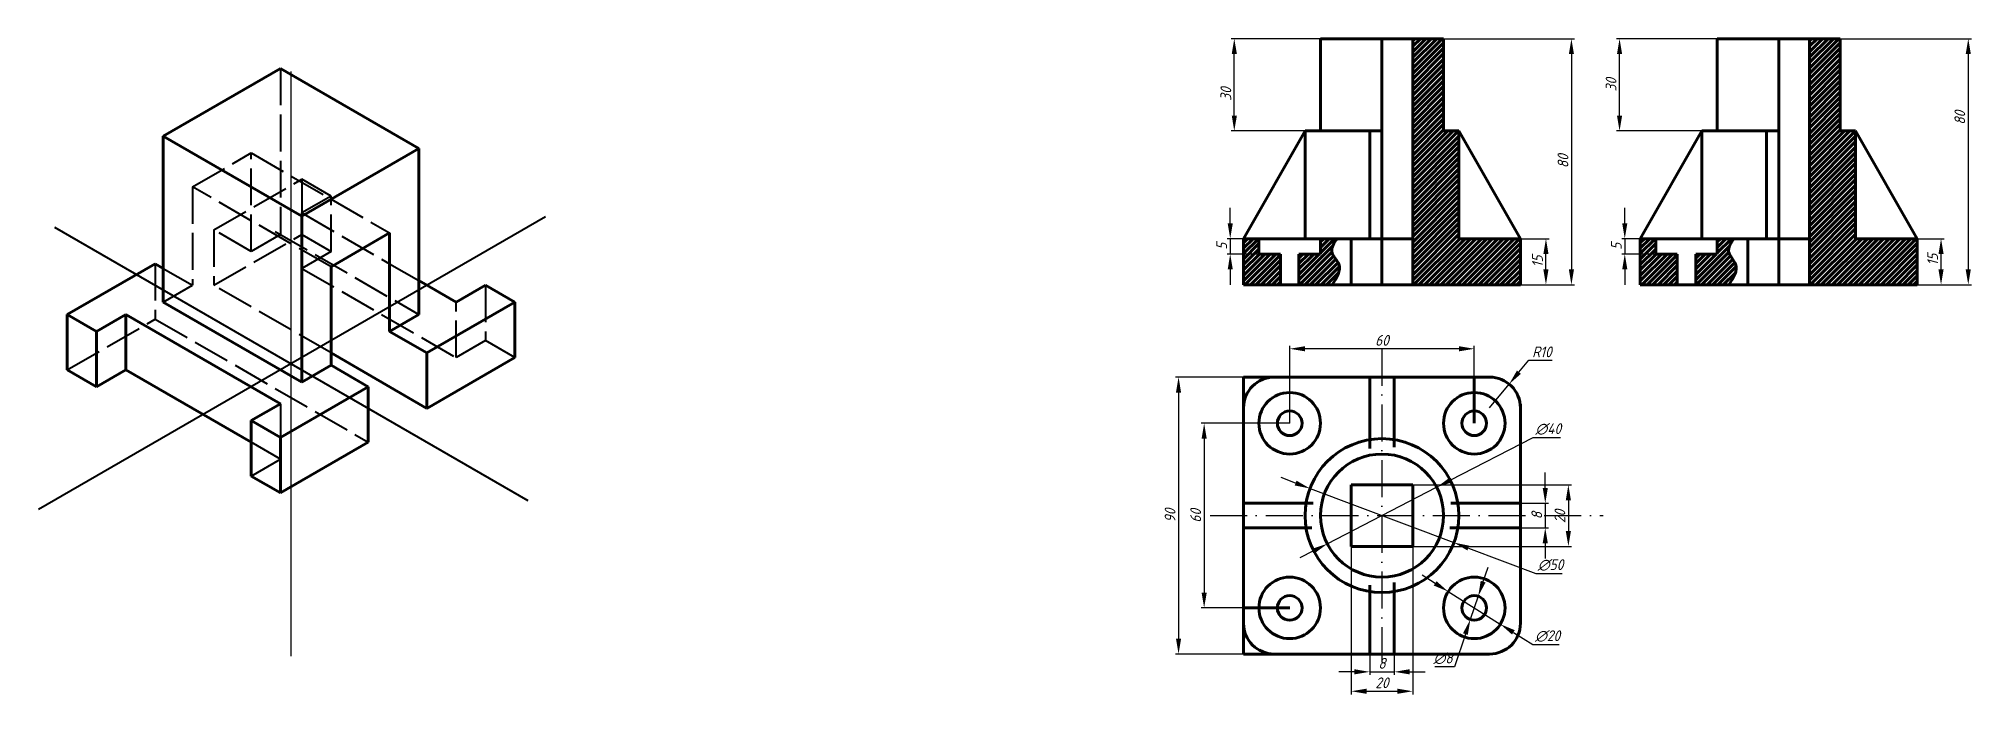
# Model space of a CAD drawing. Header units: millimetres. Extents: x 39 to 2522, y -272 to 427.
# Drawn here: x 1734 to 2362, y -260 to -47 of the extents above; entities that cross this region are included whole.
import ezdxf

# ---------------------------------------------------------------- set-up
doc = ezdxf.new("R2010")
doc.units = ezdxf.units.MM
doc.header["$MEASUREMENT"] = 0
doc.linetypes.add('ACAD_ISO02W100', pattern=[15, 12, -3])
doc.linetypes.add('ACAD_ISO10W100', pattern=[18, 12, -3, 0, -3])
for name, color, linetype, lineweight in [('аннотации', 1, 'Continuous', 40), ('Осевые', 4, 'ACAD_ISO10W100', 30), ('основной', 7, 'Continuous', 90), ('Основные', 7, 'Continuous', 80), ('Тонкие', 1, 'Continuous', 30), ('штриховой', 3, 'ACAD_ISO02W100', 40)]:
    doc.layers.add(name, color=color, linetype=linetype, lineweight=lineweight)
doc.styles.add('GOST', font='isocpeur.ttf', dxfattribs={"width": 0.9, "oblique": 15})
doc.dimstyles.new('GOST', dxfattribs={"dimtxt": 3.5, "dimasz": 5, "dimexe": 1, "dimexo": 0, "dimgap": 1, "dimtad": 1, "dimtoh": 1, "dimdec": 0, "dimzin": 0, "dimdsep": 46, "dimtxsty": 'GOST', "dimcen": 0, "dimclrd": 256, "dimclre": 256, "dimclrt": 256, "dimadec": 0, "dimazin": 0, "dimtfac": 1, "dimtdec": 0, "dimtmove": 0, "dimatfit": 0, "dimfxl": 1, "dimtolj": 1, "dimtzin": 0, "dimlwd": -1, "dimlwe": -1, "dimarcsym": 0})

msp = doc.modelspace()

# ---------------------------------------------------------------- blocks, each defined once
blk = doc.blocks.new('*D48')
at = {"layer": 'Defpoints', "color": 0, "transparency": 16777216}
for p in [(2140.73, -147.65), (2140.73, -171.86), (2200.73, -171.86)]:
    blk.add_point(p, dxfattribs=at)
at = {"layer": 'Тонкие', "transparency": 16777216}
for p, q in [((2140.73, -171.86), (2140.73, -146.65)), ((2195.73, -147.65), (2145.73, -147.65)), ((2200.73, -171.86), (2200.73, -146.65))]:
    blk.add_line(p, q, dxfattribs=at)
for points in [[(2145.73, -146.82), (2145.73, -148.49), (2140.73, -147.65)], [(2195.73, -146.82), (2195.73, -148.49), (2200.73, -147.65)]]:
    blk.add_solid(points, dxfattribs=at)
at = {"layer": 'Тонкие', "transparency": 16777216, "insert": (2170.73, -144.9), "char_height": 3.5, "attachment_point": 5, "style": 'GOST'}
blk.add_mtext('\\A1;60', dxfattribs=at)
blk = doc.blocks.new('*D49')
at = {"layer": 'Defpoints', "color": 0, "transparency": 16777216}
for p in [(2140.73, -171.86), (2112.92, -231.86), (2140.73, -231.86)]:
    blk.add_point(p, dxfattribs=at)
at = {"layer": 'Тонкие', "transparency": 16777216}
for p, q in [((2140.73, -171.86), (2111.92, -171.86)), ((2112.92, -176.86), (2112.92, -226.86)), ((2140.73, -231.86), (2111.92, -231.86))]:
    blk.add_line(p, q, dxfattribs=at)
for points in [[(2112.09, -176.86), (2113.76, -176.86), (2112.92, -171.86)], [(2112.09, -226.86), (2113.76, -226.86), (2112.92, -231.86)]]:
    blk.add_solid(points, dxfattribs=at)
at = {"layer": 'Тонкие', "transparency": 16777216, "insert": (2110.17, -201.95), "char_height": 3.5, "attachment_point": 5, "rotation": 90, "style": 'GOST'}
blk.add_mtext('\\A1;60', dxfattribs=at)
blk = doc.blocks.new('*D50')
at = {"layer": 'Defpoints', "color": 0, "transparency": 16777216}
for p in [(2166.73, -246.86), (2174.73, -246.86), (2174.73, -252.64)]:
    blk.add_point(p, dxfattribs=at)
at = {"layer": 'Тонкие', "transparency": 16777216}
for p, q in [((2166.73, -246.86), (2166.73, -253.64)), ((2174.73, -246.86), (2174.73, -253.64)), ((2161.73, -252.64), (2156.73, -252.64)), ((2166.73, -252.64), (2174.73, -252.64)), ((2179.73, -252.64), (2184.73, -252.64))]:
    blk.add_line(p, q, dxfattribs=at)
for points in [[(2161.73, -251.8), (2161.73, -253.47), (2166.73, -252.64)], [(2179.73, -251.8), (2179.73, -253.47), (2174.73, -252.64)]]:
    blk.add_solid(points, dxfattribs=at)
at = {"layer": 'Тонкие', "transparency": 16777216, "insert": (2170.73, -249.89), "char_height": 3.5, "attachment_point": 5, "style": 'GOST'}
blk.add_mtext('\\A1;8', dxfattribs=at)
blk = doc.blocks.new('*D51')
at = {"layer": 'Defpoints', "color": 0, "transparency": 16777216}
for p in [(2160.73, -211.86), (2180.73, -211.86), (2180.73, -258.96)]:
    blk.add_point(p, dxfattribs=at)
at = {"layer": 'Тонкие', "transparency": 16777216}
for p, q in [((2160.73, -211.86), (2160.73, -259.96)), ((2180.73, -211.86), (2180.73, -259.96)), ((2165.73, -258.96), (2175.73, -258.96))]:
    blk.add_line(p, q, dxfattribs=at)
for points in [[(2165.73, -258.12), (2165.73, -259.79), (2160.73, -258.96)], [(2175.73, -258.12), (2175.73, -259.79), (2180.73, -258.96)]]:
    blk.add_solid(points, dxfattribs=at)
at = {"layer": 'Тонкие', "transparency": 16777216, "insert": (2170.72, -256.21), "char_height": 3.5, "attachment_point": 5, "style": 'GOST'}
blk.add_mtext('\\A1;20', dxfattribs=at)
blk = doc.blocks.new('*D52')
at = {"layer": 'Defpoints', "color": 0, "transparency": 16777216}
for p in [(2202.01, -228.07), (2199.45, -235.65)]:
    blk.add_point(p, dxfattribs=at)
at = {"layer": 'Тонкие', "transparency": 16777216}
for p, q in [((2203.61, -223.33), (2205.21, -218.59)), ((2202.01, -228.07), (2199.45, -235.65)), ((2197.84, -240.38), (2194.25, -251.02)), ((2194.25, -251.02), (2187.9, -251.02))]:
    blk.add_line(p, q, dxfattribs=at)
for points in [[(2202.82, -223.06), (2204.4, -223.6), (2202.01, -228.07)], [(2197.05, -240.12), (2198.63, -240.65), (2199.45, -235.65)]]:
    blk.add_solid(points, dxfattribs=at)
at = {"layer": 'Тонкие', "transparency": 16777216, "insert": (2190.58, -248.27), "char_height": 3.5, "attachment_point": 5, "style": 'GOST'}
blk.add_mtext('\\A1;∅8', dxfattribs=at)
blk = doc.blocks.new('*D53')
at = {"layer": 'Defpoints', "color": 0, "transparency": 16777216}
for p in [(2125.73, -156.86), (2104.6, -246.86), (2125.73, -246.86)]:
    blk.add_point(p, dxfattribs=at)
at = {"layer": 'Тонкие', "transparency": 16777216}
for p, q in [((2125.73, -156.86), (2103.6, -156.86)), ((2104.6, -161.86), (2104.6, -241.86)), ((2125.73, -246.86), (2103.6, -246.86))]:
    blk.add_line(p, q, dxfattribs=at)
for points in [[(2103.76, -161.86), (2105.43, -161.86), (2104.6, -156.86)], [(2103.76, -241.86), (2105.43, -241.86), (2104.6, -246.86)]]:
    blk.add_solid(points, dxfattribs=at)
at = {"layer": 'Тонкие', "transparency": 16777216, "insert": (2101.85, -201.86), "char_height": 3.5, "attachment_point": 5, "rotation": 90, "style": 'GOST'}
blk.add_mtext('\\A1;90', dxfattribs=at)
blk = doc.blocks.new('*D54')
at = {"layer": 'Defpoints', "color": 0, "transparency": 16777216}
for p in [(2212.07, -159.13), (2205.73, -166.86)]:
    blk.add_point(p, dxfattribs=at)
at = {"layer": 'Тонкие', "transparency": 16777216}
for p, q in [((2215.25, -155.26), (2218.42, -151.4)), ((2218.42, -151.4), (2226.03, -151.4)), ((2205.73, -166.86), (2212.07, -159.13))]:
    blk.add_line(p, q, dxfattribs=at)
blk.add_solid([(2214.6, -154.74), (2215.89, -155.79), (2212.07, -159.13)], dxfattribs=at)
at = {"layer": 'Тонкие', "transparency": 16777216, "insert": (2222.72, -148.65), "char_height": 3.5, "attachment_point": 5, "style": 'GOST'}
blk.add_mtext('\\A1;R10', dxfattribs=at)
blk = doc.blocks.new('*D55')
at = {"layer": 'Defpoints', "color": 0, "transparency": 16777216}
for p in [(2188.49, -192.67), (2152.96, -211.04)]:
    blk.add_point(p, dxfattribs=at)
at = {"layer": 'Тонкие', "transparency": 16777216}
for p, q in [((2192.94, -190.38), (2219.84, -176.47)), ((2219.84, -176.47), (2228.71, -176.47)), ((2152.96, -211.04), (2188.49, -192.67)), ((2148.52, -213.33), (2144.07, -215.63))]:
    blk.add_line(p, q, dxfattribs=at)
for points in [[(2192.55, -189.64), (2193.32, -191.12), (2188.49, -192.67)], [(2148.13, -212.59), (2148.9, -214.07), (2152.96, -211.04)]]:
    blk.add_solid(points, dxfattribs=at)
at = {"layer": 'Тонкие', "transparency": 16777216, "insert": (2224.78, -173.72), "char_height": 3.5, "attachment_point": 5, "style": 'GOST'}
blk.add_mtext('\\A1;∅40', dxfattribs=at)
blk = doc.blocks.new('*D56')
at = {"layer": 'Defpoints', "color": 0, "transparency": 16777216}
for p in [(2147.33, -193.06), (2194.13, -210.66)]:
    blk.add_point(p, dxfattribs=at)
at = {"layer": 'Тонкие', "transparency": 16777216}
for p, q in [((2142.65, -191.29), (2137.97, -189.53)), ((2147.33, -193.06), (2194.13, -210.66)), ((2198.81, -212.42), (2220.75, -220.67)), ((2220.75, -220.67), (2229.3, -220.67))]:
    blk.add_line(p, q, dxfattribs=at)
for points in [[(2142.94, -190.51), (2142.35, -192.07), (2147.33, -193.06)], [(2199.1, -211.64), (2198.51, -213.2), (2194.13, -210.66)]]:
    blk.add_solid(points, dxfattribs=at)
at = {"layer": 'Тонкие', "transparency": 16777216, "insert": (2225.53, -217.92), "char_height": 3.5, "attachment_point": 5, "style": 'GOST'}
blk.add_mtext('\\A1;∅50', dxfattribs=at)
blk = doc.blocks.new('*D58')
at = {"layer": 'Defpoints', "color": 0, "transparency": 16777216}
for p in [(2215.73, -197.86), (2215.73, -205.86), (2223.81, -205.86)]:
    blk.add_point(p, dxfattribs=at)
at = {"layer": 'Тонкие', "transparency": 16777216}
for p, q in [((2223.81, -192.86), (2223.81, -187.86)), ((2215.73, -197.86), (2224.81, -197.86)), ((2223.81, -197.86), (2223.81, -205.86)), ((2215.73, -205.86), (2224.81, -205.86)), ((2223.81, -210.86), (2223.81, -215.86))]:
    blk.add_line(p, q, dxfattribs=at)
for points in [[(2222.97, -192.86), (2224.64, -192.86), (2223.81, -197.86)], [(2222.97, -210.86), (2224.64, -210.86), (2223.81, -205.86)]]:
    blk.add_solid(points, dxfattribs=at)
at = {"layer": 'Тонкие', "transparency": 16777216, "insert": (2221.06, -201.86), "char_height": 3.5, "attachment_point": 5, "rotation": 90, "style": 'GOST'}
blk.add_mtext('\\A1;8', dxfattribs=at)
blk = doc.blocks.new('*D59')
at = {"layer": 'Defpoints', "color": 0, "transparency": 16777216}
for p in [(2180.73, -191.86), (2180.73, -211.86), (2231.32, -211.86)]:
    blk.add_point(p, dxfattribs=at)
at = {"layer": 'Тонкие', "transparency": 16777216}
for p, q in [((2180.73, -191.86), (2232.32, -191.86)), ((2231.32, -196.86), (2231.32, -206.86)), ((2180.73, -211.86), (2232.32, -211.86))]:
    blk.add_line(p, q, dxfattribs=at)
for points in [[(2230.48, -196.86), (2232.15, -196.86), (2231.32, -191.86)], [(2230.48, -206.86), (2232.15, -206.86), (2231.32, -211.86)]]:
    blk.add_solid(points, dxfattribs=at)
at = {"layer": 'Тонкие', "transparency": 16777216, "insert": (2228.57, -202.14), "char_height": 3.5, "attachment_point": 5, "rotation": 90, "style": 'GOST'}
blk.add_mtext('\\A1;20', dxfattribs=at)
blk = doc.blocks.new('*D60')
at = {"layer": 'Defpoints', "color": 0, "transparency": 16777216}
for p in [(2192.25, -226.55), (2209.2, -237.16)]:
    blk.add_point(p, dxfattribs=at)
at = {"layer": 'Тонкие', "transparency": 16777216}
for p, q in [((2188.01, -223.9), (2183.77, -221.25)), ((2192.25, -226.55), (2209.2, -237.16)), ((2213.44, -239.81), (2219.78, -243.78)), ((2219.78, -243.78), (2228.34, -243.78))]:
    blk.add_line(p, q, dxfattribs=at)
for points in [[(2188.45, -223.19), (2187.57, -224.6), (2192.25, -226.55)], [(2213.88, -239.11), (2213, -240.52), (2209.2, -237.16)]]:
    blk.add_solid(points, dxfattribs=at)
at = {"layer": 'Тонкие', "transparency": 16777216, "insert": (2224.56, -241.03), "char_height": 3.5, "attachment_point": 5, "style": 'GOST'}
blk.add_mtext('\\A1;∅20', dxfattribs=at)
blk = doc.blocks.new('*D61')
at = {"layer": 'Defpoints', "color": 0, "transparency": 16777216}
for p in [(2215.73, -111.86), (2224.03, -111.86), (2215.73, -126.86)]:
    blk.add_point(p, dxfattribs=at)
at = {"layer": 'Тонкие', "transparency": 16777216}
for p, q in [((2215.73, -111.86), (2225.03, -111.86)), ((2224.03, -121.86), (2224.03, -116.86)), ((2215.73, -126.86), (2225.03, -126.86))]:
    blk.add_line(p, q, dxfattribs=at)
for points in [[(2223.19, -116.86), (2224.86, -116.86), (2224.03, -111.86)], [(2223.19, -121.86), (2224.86, -121.86), (2224.03, -126.86)]]:
    blk.add_solid(points, dxfattribs=at)
at = {"layer": 'Тонкие', "transparency": 16777216, "insert": (2221.28, -119.23), "char_height": 3.5, "attachment_point": 5, "rotation": 90, "style": 'GOST'}
blk.add_mtext('\\A1;15', dxfattribs=at)
blk = doc.blocks.new('*D62')
at = {"layer": 'Defpoints', "color": 0, "transparency": 16777216}
for p in [(2170.73, -46.86), (2170.73, -126.86), (2232.31, -126.86)]:
    blk.add_point(p, dxfattribs=at)
at = {"layer": 'Тонкие', "transparency": 16777216}
for p, q in [((2170.73, -46.86), (2233.31, -46.86)), ((2232.31, -51.86), (2232.31, -121.86)), ((2170.73, -126.86), (2233.31, -126.86))]:
    blk.add_line(p, q, dxfattribs=at)
for points in [[(2231.48, -51.86), (2233.14, -51.86), (2232.31, -46.86)], [(2231.48, -121.86), (2233.14, -121.86), (2232.31, -126.86)]]:
    blk.add_solid(points, dxfattribs=at)
at = {"layer": 'Тонкие', "transparency": 16777216, "insert": (2229.56, -86.68), "char_height": 3.5, "attachment_point": 5, "rotation": 90, "style": 'GOST'}
blk.add_mtext('\\A1;80', dxfattribs=at)
blk = doc.blocks.new('*D63')
at = {"layer": 'Defpoints', "color": 0, "transparency": 16777216}
for p in [(2130.73, -111.86), (2121.4, -116.86), (2130.73, -116.86)]:
    blk.add_point(p, dxfattribs=at)
at = {"layer": 'Тонкие', "transparency": 16777216}
for p, q in [((2121.4, -106.86), (2121.4, -101.86)), ((2130.73, -111.86), (2120.4, -111.86)), ((2121.4, -111.86), (2121.4, -116.86)), ((2130.73, -116.86), (2120.4, -116.86)), ((2121.4, -121.86), (2121.4, -126.86))]:
    blk.add_line(p, q, dxfattribs=at)
for points in [[(2120.57, -106.86), (2122.24, -106.86), (2121.4, -111.86)], [(2120.57, -121.86), (2122.24, -121.86), (2121.4, -116.86)]]:
    blk.add_solid(points, dxfattribs=at)
at = {"layer": 'Тонкие', "transparency": 16777216, "insert": (2118.65, -114.36), "char_height": 3.5, "attachment_point": 5, "rotation": 90, "style": 'GOST'}
blk.add_mtext('\\A1;5', dxfattribs=at)
blk = doc.blocks.new('*D64')
at = {"layer": 'Defpoints', "color": 0, "transparency": 16777216}
for p in [(2122.72, -46.86), (2150.73, -46.86), (2150.73, -76.86)]:
    blk.add_point(p, dxfattribs=at)
at = {"layer": 'Тонкие', "transparency": 16777216}
for p, q in [((2150.73, -46.86), (2121.72, -46.86)), ((2122.72, -71.86), (2122.72, -51.86)), ((2150.73, -76.86), (2121.72, -76.86))]:
    blk.add_line(p, q, dxfattribs=at)
for points in [[(2121.89, -51.86), (2123.56, -51.86), (2122.72, -46.86)], [(2121.89, -71.86), (2123.56, -71.86), (2122.72, -76.86)]]:
    blk.add_solid(points, dxfattribs=at)
at = {"layer": 'Тонкие', "transparency": 16777216, "insert": (2119.97, -64.86), "char_height": 3.5, "attachment_point": 5, "rotation": 90, "style": 'GOST'}
blk.add_mtext('\\A1;30', dxfattribs=at)
blk = doc.blocks.new('*D65')
at = {"layer": 'Defpoints', "color": 0, "transparency": 16777216}
for p in [(2259.71, -111.86), (2249.66, -116.86), (2259.71, -116.86)]:
    blk.add_point(p, dxfattribs=at)
at = {"layer": 'Тонкие', "transparency": 16777216}
for p, q in [((2249.66, -106.86), (2249.66, -101.86)), ((2259.71, -111.86), (2248.66, -111.86)), ((2249.66, -111.86), (2249.66, -116.86)), ((2259.71, -116.86), (2248.66, -116.86)), ((2249.66, -121.86), (2249.66, -126.86))]:
    blk.add_line(p, q, dxfattribs=at)
for points in [[(2248.82, -106.86), (2250.49, -106.86), (2249.66, -111.86)], [(2248.82, -121.86), (2250.49, -121.86), (2249.66, -116.86)]]:
    blk.add_solid(points, dxfattribs=at)
at = {"layer": 'Тонкие', "transparency": 16777216, "insert": (2246.91, -114.36), "char_height": 3.5, "attachment_point": 5, "rotation": 90, "style": 'GOST'}
blk.add_mtext('\\A1;5', dxfattribs=at)
blk = doc.blocks.new('*D66')
at = {"layer": 'Defpoints', "color": 0, "transparency": 16777216}
for p in [(2344.71, -111.86), (2352.47, -111.86), (2344.71, -126.86)]:
    blk.add_point(p, dxfattribs=at)
at = {"layer": 'Тонкие', "transparency": 16777216}
for p, q in [((2344.71, -111.86), (2353.47, -111.86)), ((2352.47, -121.86), (2352.47, -116.86)), ((2344.71, -126.86), (2353.47, -126.86))]:
    blk.add_line(p, q, dxfattribs=at)
for points in [[(2351.63, -116.86), (2353.3, -116.86), (2352.47, -111.86)], [(2351.63, -121.86), (2353.3, -121.86), (2352.47, -126.86)]]:
    blk.add_solid(points, dxfattribs=at)
at = {"layer": 'Тонкие', "transparency": 16777216, "insert": (2349.72, -118.67), "char_height": 3.5, "attachment_point": 5, "rotation": 90, "style": 'GOST'}
blk.add_mtext('\\A1;15', dxfattribs=at)
blk = doc.blocks.new('*D67')
at = {"layer": 'Defpoints', "color": 0, "transparency": 16777216}
for p in [(2299.71, -46.86), (2299.71, -126.86), (2361.32, -126.86)]:
    blk.add_point(p, dxfattribs=at)
at = {"layer": 'Тонкие', "transparency": 16777216}
for p, q in [((2299.71, -46.86), (2362.32, -46.86)), ((2361.32, -51.86), (2361.32, -121.86)), ((2299.71, -126.86), (2362.32, -126.86))]:
    blk.add_line(p, q, dxfattribs=at)
for points in [[(2360.48, -51.86), (2362.15, -51.86), (2361.32, -46.86)], [(2360.48, -121.86), (2362.15, -121.86), (2361.32, -126.86)]]:
    blk.add_solid(points, dxfattribs=at)
at = {"layer": 'Тонкие', "transparency": 16777216, "insert": (2358.57, -72.57), "char_height": 3.5, "attachment_point": 5, "rotation": 90, "style": 'GOST'}
blk.add_mtext('\\A1;80', dxfattribs=at)
blk = doc.blocks.new('*D68')
at = {"layer": 'Defpoints', "color": 0, "transparency": 16777216}
for p in [(2247.96, -46.86), (2279.71, -46.86), (2279.71, -76.86)]:
    blk.add_point(p, dxfattribs=at)
at = {"layer": 'Тонкие', "transparency": 16777216}
for p, q in [((2279.71, -46.86), (2246.96, -46.86)), ((2247.96, -71.86), (2247.96, -51.86)), ((2279.71, -76.86), (2246.96, -76.86))]:
    blk.add_line(p, q, dxfattribs=at)
for points in [[(2247.13, -51.86), (2248.8, -51.86), (2247.96, -46.86)], [(2247.13, -71.86), (2248.8, -71.86), (2247.96, -76.86)]]:
    blk.add_solid(points, dxfattribs=at)
at = {"layer": 'Тонкие', "transparency": 16777216, "insert": (2245.21, -61.84), "char_height": 3.5, "attachment_point": 5, "rotation": 90, "style": 'GOST'}
blk.add_mtext('\\A1;30', dxfattribs=at)

# ---------------------------------------------------------------- dimensions: what is measured, and where the dimension line sits
at = {"layer": 'Тонкие'}
for base, p1, p2, picture, middle in [((2122.72, -46.86), (2150.73, -76.86), (2150.73, -46.86), '*D64', (2122.72, -64.86)), ((2232.31, -126.86), (2170.73, -46.86), (2170.73, -126.86), '*D62', (2232.31, -86.68)), ((2247.96, -46.86), (2279.71, -76.86), (2279.71, -46.86), '*D68', (2247.96, -61.84)), ((2361.32, -126.86), (2299.71, -46.86), (2299.71, -126.86), '*D67', (2361.32, -72.57)), ((2121.4, -116.86), (2130.73, -111.86), (2130.73, -116.86), '*D63', (2121.4, -114.36)), ((2249.66, -116.86), (2259.71, -111.86), (2259.71, -116.86), '*D65', (2249.66, -114.36)), ((2224.03, -111.86), (2215.73, -126.86), (2215.73, -111.86), '*D61', (2224.03, -119.23)), ((2352.47, -111.86), (2344.71, -126.86), (2344.71, -111.86), '*D66', (2352.47, -118.67)), ((2104.6, -246.86), (2125.73, -156.86), (2125.73, -246.86), '*D53', (2104.6, -201.86)), ((2112.92, -231.86), (2140.73, -171.86), (2140.73, -231.86), '*D49', (2112.92, -201.95)), ((2223.81, -205.86), (2215.73, -197.86), (2215.73, -205.86), '*D58', (2223.81, -201.86)), ((2231.32, -211.86), (2180.73, -191.86), (2180.73, -211.86), '*D59', (2231.32, -202.14))]:
    dim = msp.add_linear_dim(base=base, p1=p1, p2=p2, angle=90, dimstyle='GOST', dxfattribs=at)
    dim.commit()
    dim.dimension.update_dxf_attribs({"geometry": picture, "text_midpoint": middle, "dimtype": 160})
for base, p1, p2, picture, middle in [((2140.73, -147.65), (2200.73, -171.86), (2140.73, -171.86), '*D48', (2170.73, -147.65)), ((2180.73, -258.96), (2160.73, -211.86), (2180.73, -211.86), '*D51', (2170.72, -258.96)), ((2174.73, -252.64), (2166.73, -246.86), (2174.73, -246.86), '*D50', (2170.73, -252.64))]:
    dim = msp.add_linear_dim(base=base, p1=p1, p2=p2, dimstyle='GOST', dxfattribs=at)
    dim.commit()
    dim.dimension.update_dxf_attribs({"geometry": picture, "text_midpoint": middle, "dimtype": 160})
dim = msp.add_radius_dim(center=(2205.73, -166.86), mpoint=(2212.07, -159.13), dimstyle='GOST', dxfattribs=at)
dim.commit()
dim.dimension.update_dxf_attribs({"geometry": '*D54', "text_midpoint": (2222.72, -151.4), "dimtype": 164})
for p1, p2, picture, middle in [((2152.96, -211.04), (2188.49, -192.67), '*D55', (2224.78, -176.47)), ((2147.33, -193.06), (2194.13, -210.66), '*D56', (2225.53, -220.67)), ((2202.01, -228.07), (2199.45, -235.65), '*D52', (2190.58, -251.02)), ((2192.25, -226.55), (2209.2, -237.16), '*D60', (2224.56, -243.78))]:
    dim = msp.add_diameter_dim_2p(p1=p1, p2=p2, dimstyle='GOST', dxfattribs=at)
    dim.commit()
    dim.dimension.update_dxf_attribs({"geometry": picture, "text_midpoint": middle, "dimtype": 163})

# ---------------------------------------------------------------- hatches: boundary and pattern name
at = {"layer": 'Основные', "transparency": 33554687}
h = msp.add_hatch(dxfattribs=at)
h.set_pattern_fill('ANSI31', color=256, scale=10)
h.set_pattern_definition([(45, (0, 15), (-0.8838835, 0.8838835), [])])
h.paths.add_polyline_path([(2180.73, -111.86), (2180.73, -126.86), (2215.73, -126.86), (2215.73, -111.86), (2195.73, -111.86), (2195.73, -76.86), (2190.73, -76.86), (2190.73, -46.86), (2180.73, -46.86)])
edge = h.paths.add_edge_path()
edge.add_line((2143.73, -126.86), (2154.49, -126.86))
edge.add_spline(control_points=[(2154.49, -126.86), (2155.99, -124.56), (2158.48, -120.73), (2153.2, -116.19), (2155.16, -113.28), (2156.12, -111.86)], knot_values=[0, 0, 0, 0, 7.050853, 11.742992, 16.276265, 16.276265, 16.276265, 16.276265], degree=3, periodic=0)
edge.add_line((2156.12, -111.86), (2150.73, -111.86))
edge.add_line((2150.73, -111.86), (2150.73, -116.86))
edge.add_line((2150.73, -116.86), (2143.73, -116.86))
edge.add_line((2143.73, -116.86), (2143.73, -126.86))
h.paths.add_polyline_path([(2137.73, -116.86), (2130.73, -116.86), (2130.73, -111.86), (2125.73, -111.86), (2125.73, -126.86), (2137.73, -126.86)])
h = msp.add_hatch(dxfattribs=at)
h.set_pattern_fill('ANSI31', color=256, scale=10)
h.set_pattern_definition([(45, (128.9872, 15), (-0.8838835, 0.8838835), [])])
h.paths.add_polyline_path([(2309.71, -111.86), (2309.71, -126.86), (2344.71, -126.86), (2344.71, -111.86), (2324.71, -111.86), (2324.71, -76.86), (2319.71, -76.86), (2319.71, -46.86), (2309.71, -46.86)])
edge = h.paths.add_edge_path()
edge.add_line((2272.71, -126.86), (2283.48, -126.86))
edge.add_spline(control_points=[(2283.48, -126.86), (2284.97, -124.56), (2287.46, -120.73), (2282.18, -116.19), (2284.14, -113.28), (2285.11, -111.86)], knot_values=[0, 0, 0, 0, 7.050853, 11.742992, 16.276265, 16.276265, 16.276265, 16.276265], degree=3, periodic=0)
edge.add_line((2285.11, -111.86), (2279.71, -111.86))
edge.add_line((2279.71, -111.86), (2279.71, -116.86))
edge.add_line((2279.71, -116.86), (2272.71, -116.86))
edge.add_line((2272.71, -116.86), (2272.71, -126.86))
h.paths.add_polyline_path([(2266.71, -116.86), (2259.71, -116.86), (2259.71, -111.86), (2254.71, -111.86), (2254.71, -126.86), (2266.71, -126.86)])

# ---------------------------------------------------------------- linework, layer by layer
at = {"layer": 'аннотации'}
for p, q in [((1898.77, -104.78), (1734.05, -199.88)), ((1739.17, -108.1), (1893.03, -196.93))]:
    msp.add_line(p, q, dxfattribs=at)
at = {"layer": 'Осевые'}
for p, q in [((2170.73, -147.65), (2170.73, -249.61)), ((2114.88, -201.86), (2242.58, -201.86))]:
    msp.add_line(p, q, dxfattribs=at)
at = {"layer": 'основной'}
for p, q in [((1812.63, -56.51), (1774.53, -78.51)), ((1857.67, -82.51), (1812.63, -56.51)), ((1774.53, -78.51), (1819.56, -104.51)), ((1774.53, -78.51), (1774.53, -132.51)), ((1819.56, -104.51), (1857.67, -82.51)), ((1857.67, -136.51), (1857.67, -82.51)), ((1819.56, -104.51), (1819.56, -158.51)), ((1848.14, -110.01), (1829.09, -121.01)), ((1848.14, -110.01), (1848.14, -142.01)), ((1743.35, -136.51), (1771.93, -120.01)), ((1771.93, -120.01), (1774.53, -121.51)), ((1829.09, -121.01), (1829.09, -153.01)), ((1857.67, -125.51), (1869.79, -132.51)), ((1869.79, -132.51), (1879.32, -127.01)), ((1752.88, -142.01), (1743.35, -136.51)), ((1743.35, -136.51), (1743.35, -154.51)), ((1762.4, -136.51), (1752.88, -142.01)), ((1812.63, -165.51), (1762.4, -136.51)), ((1762.4, -136.51), (1762.4, -154.51)), ((1819.56, -158.51), (1774.53, -132.51)), ((1857.67, -136.51), (1848.14, -142.01)), ((1888.84, -132.51), (1860.26, -149.01)), ((1888.84, -150.51), (1888.84, -132.51)), ((1752.88, -142.01), (1752.88, -160.01)), ((1860.26, -149.01), (1848.14, -142.01)), ((1860.26, -149.01), (1848.14, -142.01)), ((1860.26, -167.01), (1829.09, -149.01)), ((1860.26, -149.01), (1860.26, -167.01)), ((1888.84, -150.51), (1860.26, -167.01)), ((1752.88, -160.01), (1743.35, -154.51)), ((1762.4, -154.51), (1752.88, -160.01)), ((1803.11, -178.01), (1762.4, -154.51)), ((1829.09, -153.01), (1819.56, -158.51)), ((1829.09, -153.01), (1841.21, -160.01)), ((1841.21, -160.01), (1812.63, -176.51)), ((1841.21, -160.01), (1841.21, -178.01)), ((1803.11, -171.01), (1812.63, -165.51)), ((1812.63, -176.51), (1803.11, -171.01)), ((1803.11, -171.01), (1803.11, -189.01)), ((1812.63, -176.51), (1812.63, -194.51)), ((1841.21, -178.01), (1812.63, -194.51)), ((1812.63, -194.51), (1803.11, -189.01))]:
    msp.add_line(p, q, dxfattribs=at)
at = {"layer": 'Основные'}
for p, q in [((2150.73, -76.86), (2150.73, -46.86)), ((2150.73, -46.86), (2190.73, -46.86)), ((2150.73, -46.86), (2170.73, -46.86)), ((2170.73, -46.86), (2170.73, -126.86)), ((2170.73, -46.86), (2180.73, -46.86)), ((2180.73, -46.86), (2180.73, -111.86)), ((2190.73, -46.86), (2190.73, -76.86)), ((2279.71, -76.86), (2279.71, -46.86)), ((2279.71, -46.86), (2319.71, -46.86)), ((2279.71, -46.86), (2299.71, -46.86)), ((2299.71, -46.86), (2299.71, -126.86)), ((2299.71, -46.86), (2309.71, -46.86)), ((2309.71, -46.86), (2309.71, -111.86)), ((2319.71, -46.86), (2319.71, -76.86)), ((2145.73, -76.86), (2125.73, -111.86)), ((2145.73, -111.86), (2145.73, -76.86)), ((2145.73, -76.86), (2150.73, -76.86)), ((2150.73, -76.86), (2170.73, -76.86)), ((2166.73, -76.86), (2166.73, -111.86)), ((2190.73, -76.86), (2195.73, -76.86)), ((2195.73, -76.86), (2195.73, -111.86)), ((2195.73, -76.86), (2215.73, -111.86)), ((2274.71, -76.86), (2254.71, -111.86)), ((2274.71, -111.86), (2274.71, -76.86)), ((2274.71, -76.86), (2279.71, -76.86)), ((2279.71, -76.86), (2299.71, -76.86)), ((2295.71, -76.86), (2295.71, -111.86)), ((2319.71, -76.86), (2324.71, -76.86)), ((2324.71, -76.86), (2324.71, -111.86)), ((2324.71, -76.86), (2344.71, -111.86)), ((2125.73, -111.86), (2125.73, -126.86)), ((2180.73, -111.86), (2125.73, -111.86)), ((2125.73, -111.86), (2130.73, -111.86)), ((2125.73, -111.86), (2130.73, -111.86)), ((2130.73, -111.86), (2130.73, -116.86)), ((2150.73, -116.86), (2150.73, -111.86)), ((2160.73, -111.86), (2160.73, -126.86)), ((2180.73, -111.86), (2180.73, -126.86)), ((2215.73, -111.86), (2195.73, -111.86)), ((2215.73, -126.86), (2215.73, -111.86)), ((2309.71, -111.86), (2254.71, -111.86)), ((2254.71, -111.86), (2254.71, -126.86)), ((2254.71, -111.86), (2259.71, -111.86)), ((2254.71, -111.86), (2259.71, -111.86)), ((2259.71, -111.86), (2259.71, -116.86)), ((2279.71, -116.86), (2279.71, -111.86)), ((2289.71, -111.86), (2289.71, -126.86)), ((2309.71, -111.86), (2309.71, -126.86)), ((2344.71, -111.86), (2324.71, -111.86)), ((2344.71, -126.86), (2344.71, -111.86)), ((2130.73, -116.86), (2137.73, -116.86)), ((2137.73, -116.86), (2137.73, -126.86)), ((2150.73, -116.86), (2143.73, -116.86)), ((2143.73, -116.86), (2143.73, -126.86)), ((2259.71, -116.86), (2266.71, -116.86)), ((2266.71, -116.86), (2266.71, -126.86)), ((2279.71, -116.86), (2272.71, -116.86)), ((2272.71, -116.86), (2272.71, -126.86)), ((1888.84, -132.51), (1879.32, -127.01)), ((2125.73, -126.86), (2215.73, -126.86)), ((2254.71, -126.86), (2344.71, -126.86)), ((2125.73, -156.86), (2125.73, -246.86)), ((2206.16, -156.86), (2125.73, -156.86)), ((2125.73, -156.86), (2125.73, -166.86)), ((2125.73, -156.86), (2140.73, -156.86)), ((2125.73, -156.86), (2125.73, -171.86)), ((2135.73, -156.86), (2165.73, -156.86)), ((2170.73, -156.86), (2166.73, -156.86)), ((2166.73, -156.86), (2166.73, -180.08)), ((2170.73, -156.86), (2174.73, -156.86)), ((2174.73, -156.86), (2174.73, -179.61)), ((2200.73, -171.86), (2200.73, -156.86)), ((2215.73, -236.86), (2215.73, -165.67)), ((2215.73, -166.86), (2215.73, -171.86)), ((2215.73, -166.86), (2215.73, -171.86)), ((2180.73, -191.86), (2160.73, -191.86)), ((2160.73, -191.86), (2160.73, -211.86)), ((2180.73, -201.86), (2180.73, -191.86)), ((2148.39, -197.86), (2125.73, -197.86)), ((2215.73, -197.86), (2193.12, -197.86)), ((2215.73, -201.86), (2215.73, -197.86)), ((2147.88, -205.86), (2125.73, -205.86)), ((2180.73, -211.86), (2180.73, -201.86)), ((2215.73, -205.86), (2192.83, -205.86)), ((2215.73, -201.86), (2215.73, -205.86)), ((2160.73, -211.86), (2180.73, -211.86)), ((2166.73, -224.46), (2166.73, -246.86)), ((2174.73, -223.64), (2174.73, -246.86)), ((2125.73, -246.86), (2125.73, -231.86)), ((2125.73, -231.86), (2140.73, -231.86)), ((2125.73, -246.86), (2205.73, -246.86)), ((2125.73, -246.86), (2135.73, -246.86))]:
    msp.add_line(p, q, dxfattribs=at)
for centre, radius in [((2140.73, -171.86), 10), ((2200.73, -171.86), 10), ((2140.73, -171.86), 4), ((2200.73, -171.86), 4), ((2170.73, -201.86), 25), ((2170.73, -201.86), 20), ((2140.73, -231.86), 10), ((2200.73, -231.86), 10), ((2140.73, -231.86), 4), ((2200.73, -231.86), 4)]:
    msp.add_circle(centre, radius, dxfattribs=at)
for centre, start, end in [((2135.73, -166.86), 90, 180), ((2205.73, -166.86), 0, 90), ((2135.73, -236.86), 180, 270), ((2205.73, -236.86), 270, 0)]:
    msp.add_arc(centre, 10, start, end, dxfattribs=at)
for points in [[(2156.12, -111.86), (2154.42, -116.06), (2156.7, -120.16), (2154.49, -126.86)], [(2285.11, -111.86), (2283.41, -116.06), (2285.69, -120.16), (2283.48, -126.86)]]:
    msp.add_spline(points, degree=3, dxfattribs=at)
at = {"layer": 'Тонкие'}
msp.add_line((1816.1, -247.51), (1816.1, -57.51), dxfattribs=at)
at = {"layer": 'штриховой'}
for p, q in [((1812.63, -56.51), (1812.63, -110.51)), ((1784.05, -95.01), (1803.11, -84.01)), ((1803.11, -116.01), (1803.11, -84.01)), ((1803.11, -84.01), (1848.14, -110.01)), ((1790.98, -109.01), (1819.56, -92.51)), ((1829.09, -98.01), (1819.56, -92.51)), ((1819.56, -92.51), (1819.56, -110.51)), ((1829.09, -121.01), (1784.05, -95.01)), ((1784.05, -95.01), (1784.05, -127.01)), ((1829.09, -98.01), (1819.56, -103.51)), ((1829.09, -116.01), (1829.09, -98.01)), ((1819.56, -103.51), (1848.14, -120.01)), ((1819.56, -121.51), (1819.56, -103.51)), ((1790.98, -109.01), (1790.98, -127.01)), ((1803.11, -116.01), (1790.98, -109.01)), ((1790.98, -127.01), (1819.56, -110.51)), ((1812.63, -110.51), (1803.11, -116.01)), ((1810.9, -109.51), (1857.67, -136.51)), ((1819.56, -110.51), (1829.09, -116.01)), ((1829.09, -116.01), (1819.56, -121.51)), ((1771.93, -120.01), (1771.93, -138.01)), ((1774.53, -121.51), (1784.05, -127.01)), ((1819.56, -121.51), (1869.79, -150.51)), ((1848.14, -120.01), (1857.67, -125.51)), ((1774.53, -132.51), (1784.05, -127.01)), ((1829.09, -149.01), (1790.98, -127.01)), ((1879.32, -127.01), (1879.32, -145.01)), ((1743.35, -154.51), (1771.93, -138.01)), ((1771.93, -138.01), (1841.21, -178.01)), ((1869.79, -150.51), (1869.79, -132.51)), ((1879.32, -145.01), (1869.79, -150.51)), ((1888.84, -150.51), (1879.32, -145.01)), ((1812.63, -165.51), (1812.63, -183.51)), ((1812.63, -183.51), (1803.11, -178.01)), ((1803.11, -189.01), (1812.63, -183.51))]:
    msp.add_line(p, q, dxfattribs=at)

msp.set_redraw_order([(e.dxf.handle, doc.entitydb.next_handle()) for e in msp.query("TEXT MTEXT ATTDEF DIMENSION ARC_DIMENSION")])  # texts and dimensions are drawn at this point

doc.saveas('drawing.dxf')
